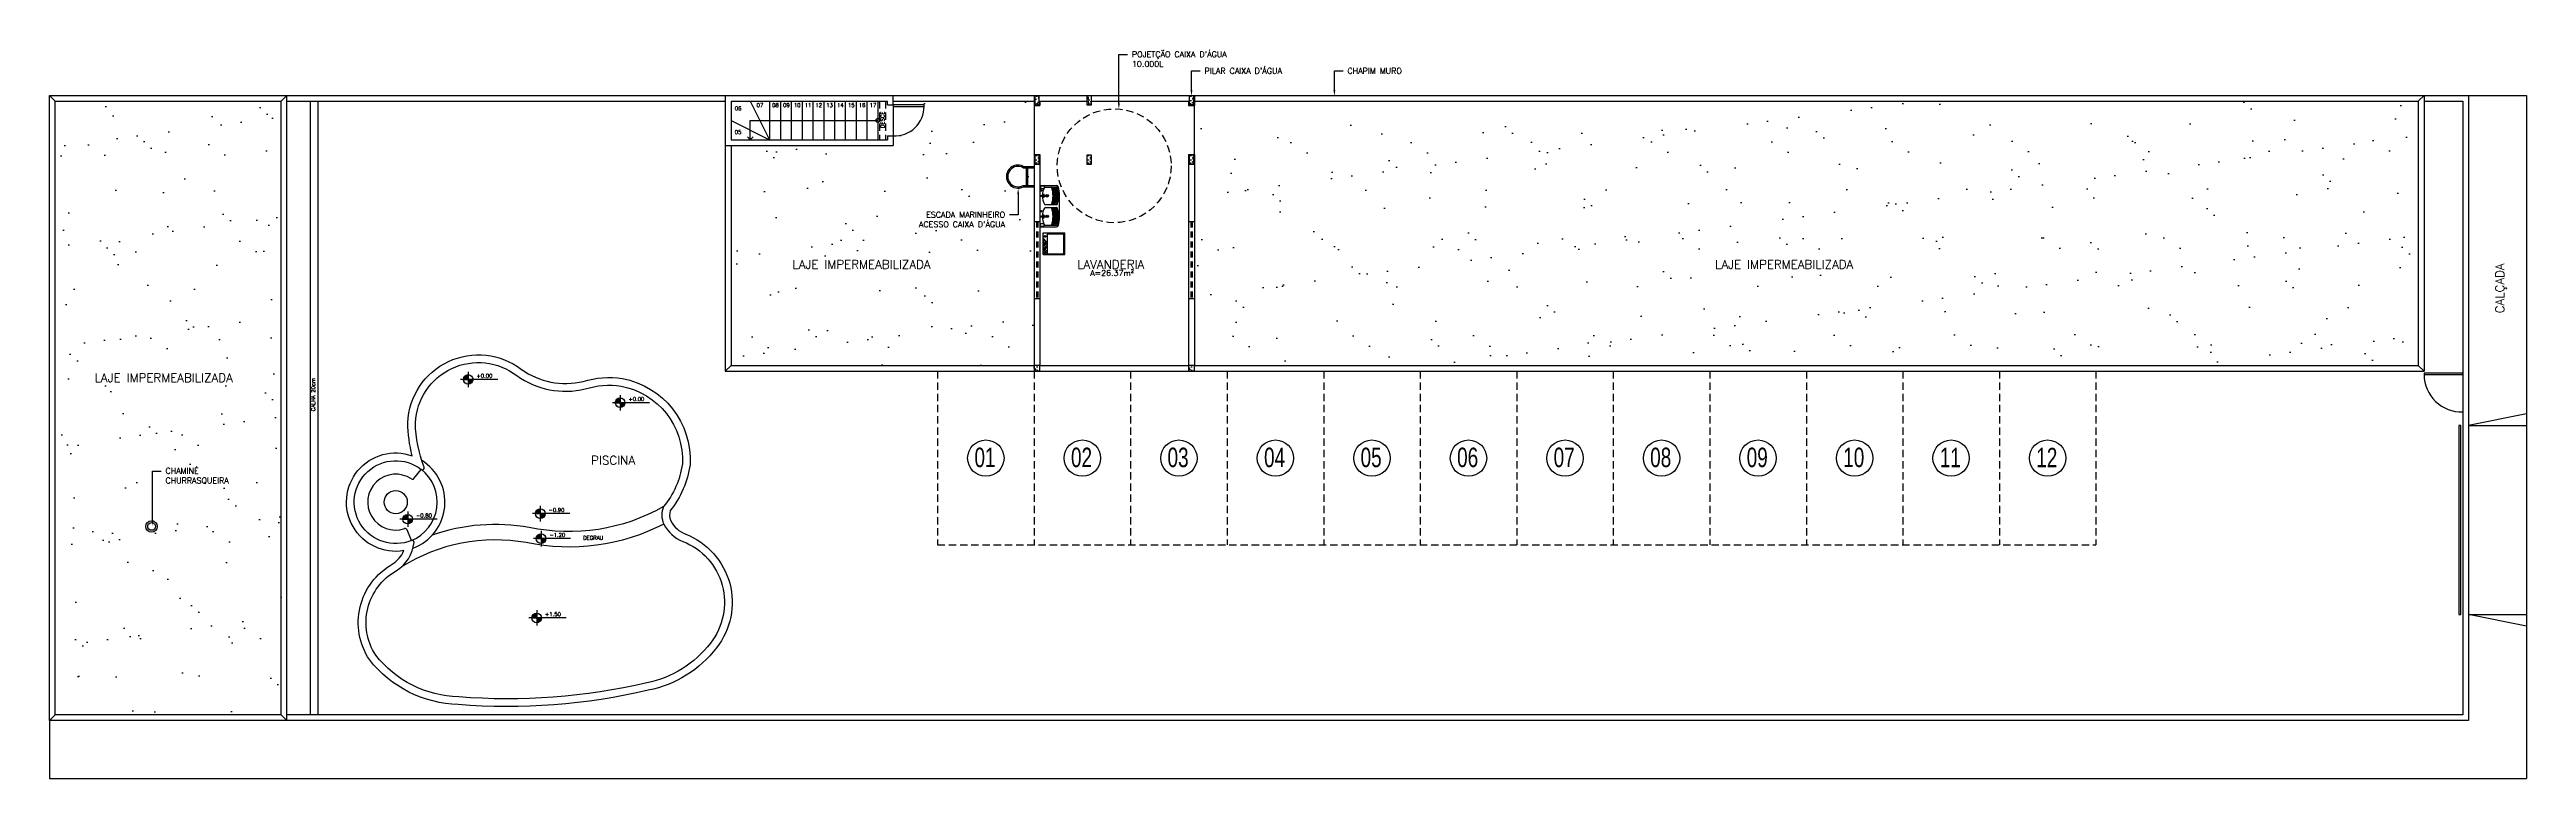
# Model space of a CAD drawing. Header units: millimetres. Extents: x 45003 to 46969, y 6653 to 6979.
# Drawn here: x 45026.9 to 45091, y 6835.1 to 6854 of the extents above; entities that cross this region are included whole.
import ezdxf
from ezdxf import colors
from ezdxf.entities.mleader import LeaderData, LeaderLine
from ezdxf.enums import TextEntityAlignment as Align
from ezdxf.math import Vec2, Vec3

# ---------------------------------------------------------------- set-up
doc = ezdxf.new("R2010")
doc.units = ezdxf.units.MM
doc.linetypes.add('CONTINUO', pattern=[0])
doc.linetypes.add('HIDDEN', pattern=[9.525, 6.35, -3.175])
for name, color, linetype in [('ARQ-ALVENARIA', 4, 'Continuous'), ('ARQ-COTAS', 30, 'Continuous'), ('ARQ-EQ-COZ', 1, 'Continuous'), ('ARQ-ESQ-01', 1, 'Continuous'), ('ARQ-ESQ-02', 2, 'Continuous'), ('ARQ-ESTRUTURA', 6, 'Continuous'), ('ARQ-HACHURA', 253, 'Continuous'), ('ARQ-PENA-01', 1, 'Continuous'), ('ARQ-PENA-02', 2, 'Continuous'), ('ARQ-PENA-03', 3, 'Continuous'), ('ARQ-PENA-FINA-CINZA', 8, 'Continuous'), ('ARQ-PISCINA', 3, 'Continuous'), ('ARQ-PROJ-01', 1, 'HIDDEN'), ('ARQ-PÇ-HIDROSSAN', 7, 'Continuous'), ('ARQ-SÍMBOLOS', 2, 'Continuous'), ('ARQ-TEXTO2', 2, 'Continuous'), ('ARQ-TEXTO3', 3, 'Continuous'), ('meio fio', 2, 'CONTINUO')]:
    doc.layers.add(name, color=color, linetype=linetype)
doc.styles.add('CELIO_COTA', font='technic_.ttf', dxfattribs={"width": 0.85})
doc.styles.add('ROMANS', font='romans.shx')
doc.styles.add('Romans_Anot', font='romans.shx')
pattern_1 = [(50, (0, -26.11497), (0.2151780548, -0.0188256405), [0.0225, -0.2475]), (355, (0, -26.11497), (-0.0416254001, 0.2256576401), [0.018, -0.198]), (100.45144446, (0.01793, -26.11654), (0.173552654, 0.2068319973), [0.0191220576, -0.2103426336]), (46.1842, (0, -26.05497), (0.3201723992, -0.0496557842), [0.03375, -0.37125]), (96.6356355, (0.02668, -26.0591), (0.2803985837, 0.2922355802), [0.0286831026, -0.315514128]), (351.184164, (0, -26.05497), (0.2803985835, 0.29223558), [0.027, -0.2970000003]), (21, (0.03, -26.06997), (0.17907211564, -0.1207856672), [0.0225, -0.2475]), (326, (0.03, -26.06997), (0.0729945996, 0.2175450135), [0.018, -0.198]), (71.45144474, (0.04492, -26.08003), (0.252066713, 0.0967593458), [0.019122057, -0.2103426336]), (37.5, (0, -26.11497), (0.0036479566, 0.09986815615), [0, -0.1956, 0, -0.201, 0, -0.19875]), (7.5, (0, -26.11497), (0.07892086123, 0.11832351356), [0, -0.1146, 0, -0.1911, 0, -0.07575]), (327.5, (-0.0669, -26.11497), (0.16014673085, -0.00676646152), [0, -0.075, 0, -0.234, 0, -0.3105]), (317.5, (-0.0969, -26.11497), (0.1749558508, 0.0300314947), [0, -0.0975, 0, -0.1554, 0, -0.2205])]
pattern_2 = [(37.5, (0, 12.1425), (-0.06299336, 1.92682377), [0, -1.52, 0, -1.7, 0, -1.625]), (7.5, (0, 12.1425), (1.7697767, 2.82214607), [0, -0.82, 0, -1.37, 0, -0.525]), (327.5, (-1.23, 12.1425), (3.11414186, 0.005659054), [0, -0.5, 0, -1.8, 0, -2.35]), (317.5, (-1.23, 12.1425), (3.0061266, 0.87767556), [0, -0.25, 0, -1.18, 0, -1.35])]

# ---------------------------------------------------------------- blocks, each defined once
blk = doc.blocks.new('fdfdf')
at = {"layer": 'ARQ-PÇ-HIDROSSAN', "ltscale": 0.03}
for p, q in [((-0.535, 0), (-1.07, 0)), ((-1.07, 0), (-1.07, -0.432)), ((0, 0), (-0.535, 0)), ((0, 0), (0, -0.432)), ((-1.058, -0.022), (-1.058, -0.102)), ((-1.048, -0.012), (-0.998, -0.012)), ((-1.048, -0.112), (-1.014, -0.112)), ((-1.03, -0.139), (-1.03, -0.431)), ((-0.988, -0.022), (-0.988, -0.1)), ((-0.819, -0.007), (-0.819, -0.007)), ((-0.802, -0.51), (-0.267, -0.51)), ((-0.786, -0.007), (-0.786, -0.007)), ((-0.575, -0.139), (-0.575, -0.431)), ((-0.495, -0.139), (-0.495, -0.431)), ((-0.284, -0.007), (-0.284, -0.007)), ((-0.251, -0.007), (-0.251, -0.007)), ((-0.082, -0.022), (-0.082, -0.1)), ((-0.022, -0.012), (-0.072, -0.012)), ((-0.022, -0.112), (-0.056, -0.112)), ((-0.04, -0.139), (-0.04, -0.431)), ((-0.012, -0.022), (-0.012, -0.102))]:
    blk.add_line(p, q, dxfattribs=at)
at = {"layer": 'ARQ-PÇ-HIDROSSAN', "ltscale": 0.03, "extrusion": (0, 0, -1)}
for points in [[(0.786, -0.007, -0.087348), (0.786, -0.007), (0.778, -0.004, -0.3153), (0.777, -0.002), (0.777, 0), (0.828, 0), (0.828, -0.002, -0.315269), (0.827, -0.004), (0.819, -0.007, -0.087352), (0.819, -0.007)], [(0.251, -0.007, -0.087348), (0.251, -0.007), (0.243, -0.004, -0.3153), (0.242, -0.002), (0.242, 0), (0.293, 0), (0.293, -0.002, -0.315269), (0.292, -0.004), (0.284, -0.007, -0.087352), (0.284, -0.007)]]:
    blk.add_lwpolyline(points, format="xyb", dxfattribs=at)
at = {"layer": 'ARQ-PÇ-HIDROSSAN', "ltscale": 0.03}
for points in [[(-0.815, -0.096), (-0.836, -0.096), (-0.836, -0.107), (-0.815, -0.107)], [(-0.794, -0.134), (-0.794, -0.134), (-0.793, -0.134), (-0.793, -0.134), (-0.791, -0.137), (-0.79, -0.14), (-0.789, -0.143), (-0.79, -0.146), (-0.791, -0.149), (-0.793, -0.152), (-0.793, -0.152), (-0.794, -0.152), (-0.794, -0.152), (-0.796, -0.154), (-0.799, -0.155), (-0.802, -0.156), (-0.806, -0.155), (-0.809, -0.154), (-0.811, -0.152), (-0.811, -0.152), (-0.812, -0.152), (-0.812, -0.152), (-0.814, -0.149), (-0.815, -0.146), (-0.816, -0.143), (-0.815, -0.14), (-0.814, -0.137), (-0.812, -0.134), (-0.812, -0.134), (-0.811, -0.134), (-0.811, -0.134)], [(-0.808, -0.09), (-0.813, -0.091), (-0.813, -0.091), (-0.815, -0.096)], [(-0.813, -0.096), (-0.815, -0.096)], [(-0.808, -0.114), (-0.813, -0.112), (-0.813, -0.112), (-0.815, -0.107)], [(-0.815, -0.107), (-0.813, -0.107), (-0.812, -0.109)], [(-0.814, -0.097), (-0.813, -0.097), (-0.813, -0.097), (-0.813, -0.097), (-0.813, -0.096), (-0.813, -0.096), (-0.813, -0.096)], [(-0.814, -0.105), (-0.814, -0.105), (-0.814, -0.105), (-0.814, -0.104), (-0.814, -0.104), (-0.814, -0.104), (-0.814, -0.103), (-0.814, -0.103), (-0.814, -0.103), (-0.814, -0.102), (-0.814, -0.102), (-0.814, -0.101), (-0.814, -0.101), (-0.814, -0.1), (-0.814, -0.1), (-0.814, -0.1), (-0.814, -0.099), (-0.814, -0.099), (-0.814, -0.099), (-0.814, -0.098), (-0.814, -0.098), (-0.814, -0.098)], [(-0.813, -0.009), (-0.813, -0.093)], [(-0.812, -0.095), (-0.813, -0.096)], [(-0.81, -0.098), (-0.81, -0.099), (-0.811, -0.099), (-0.811, -0.1), (-0.811, -0.101), (-0.811, -0.102), (-0.811, -0.103), (-0.811, -0.104), (-0.811, -0.104), (-0.81, -0.105), (-0.81, -0.106)], [(-0.811, -0.112), (-0.811, -0.143)], [(-0.808, -0.091), (-0.809, -0.092)], [(-0.809, -0.097), (-0.809, -0.096), (-0.808, -0.095)], [(-0.808, -0.109), (-0.808, -0.108), (-0.809, -0.107)], [(-0.808, -0.112), (-0.809, -0.111)], [(-0.797, -0.09), (-0.797, -0.068), (-0.808, -0.068), (-0.808, -0.091)], [(-0.797, -0.091), (-0.797, -0.091), (-0.797, -0.091), (-0.797, -0.091), (-0.798, -0.091), (-0.798, -0.091), (-0.798, -0.091), (-0.799, -0.09), (-0.799, -0.09), (-0.799, -0.09), (-0.799, -0.09), (-0.8, -0.09), (-0.8, -0.09), (-0.8, -0.09), (-0.8, -0.09), (-0.801, -0.09), (-0.801, -0.09), (-0.802, -0.09), (-0.802, -0.09), (-0.802, -0.09), (-0.803, -0.09), (-0.803, -0.09), (-0.804, -0.09), (-0.804, -0.09), (-0.805, -0.09), (-0.805, -0.09), (-0.805, -0.09), (-0.805, -0.09), (-0.806, -0.09), (-0.806, -0.09), (-0.806, -0.09), (-0.807, -0.091), (-0.807, -0.091), (-0.807, -0.091), (-0.808, -0.091), (-0.808, -0.091), (-0.808, -0.091), (-0.808, -0.091)], [(-0.808, -0.112), (-0.808, -0.112), (-0.808, -0.112), (-0.808, -0.112), (-0.807, -0.112), (-0.807, -0.112), (-0.807, -0.113), (-0.806, -0.113), (-0.806, -0.113), (-0.806, -0.113), (-0.806, -0.113), (-0.805, -0.113), (-0.805, -0.113), (-0.805, -0.113), (-0.805, -0.113), (-0.804, -0.113), (-0.804, -0.113), (-0.803, -0.113), (-0.803, -0.113), (-0.802, -0.113), (-0.802, -0.113), (-0.802, -0.113), (-0.801, -0.113), (-0.801, -0.113), (-0.8, -0.113), (-0.8, -0.113), (-0.8, -0.113), (-0.8, -0.113), (-0.799, -0.113), (-0.799, -0.113), (-0.799, -0.113), (-0.799, -0.113), (-0.798, -0.113), (-0.798, -0.112), (-0.798, -0.112), (-0.797, -0.112), (-0.797, -0.112), (-0.797, -0.112), (-0.797, -0.112)], [(-0.808, -0.112), (-0.808, -0.135), (-0.797, -0.135), (-0.797, -0.112)], [(-0.807, -0.094), (-0.806, -0.094), (-0.805, -0.094), (-0.805, -0.093), (-0.804, -0.093), (-0.802, -0.093), (-0.801, -0.093), (-0.8, -0.093), (-0.8, -0.094), (-0.799, -0.094), (-0.798, -0.094)], [(-0.807, -0.109), (-0.806, -0.11), (-0.805, -0.11), (-0.805, -0.11), (-0.804, -0.11), (-0.802, -0.11), (-0.801, -0.11), (-0.8, -0.11), (-0.8, -0.11), (-0.799, -0.109), (-0.798, -0.109)], [(-0.797, -0.09), (-0.792, -0.091), (-0.792, -0.091), (-0.79, -0.096)], [(-0.797, -0.091), (-0.797, -0.09)], [(-0.796, -0.092), (-0.797, -0.091)], [(-0.796, -0.096), (-0.797, -0.095), (-0.797, -0.095)], [(-0.79, -0.107), (-0.792, -0.112), (-0.792, -0.112), (-0.797, -0.114)], [(-0.796, -0.107), (-0.796, -0.108), (-0.797, -0.108)], [(-0.797, -0.112), (-0.796, -0.111)], [(-0.795, -0.097), (-0.795, -0.098), (-0.794, -0.099), (-0.794, -0.099), (-0.794, -0.1), (-0.794, -0.102)], [(-0.795, -0.106), (-0.795, -0.105), (-0.794, -0.104), (-0.794, -0.104), (-0.794, -0.103), (-0.794, -0.102)], [(-0.794, -0.112), (-0.794, -0.143)], [(-0.792, -0.096), (-0.793, -0.095)], [(-0.792, -0.107), (-0.793, -0.109)], [(-0.792, -0.009), (-0.792, -0.093)], [(-0.792, -0.096), (-0.792, -0.096), (-0.792, -0.096), (-0.792, -0.097), (-0.792, -0.097), (-0.792, -0.097), (-0.791, -0.097)], [(-0.79, -0.107), (-0.769, -0.107), (-0.769, -0.096), (-0.792, -0.096)], [(-0.791, -0.106), (-0.792, -0.106), (-0.792, -0.107), (-0.792, -0.107), (-0.792, -0.107), (-0.792, -0.107), (-0.792, -0.107)], [(-0.792, -0.107), (-0.79, -0.107)], [(-0.791, -0.098), (-0.791, -0.098), (-0.791, -0.098), (-0.791, -0.099), (-0.791, -0.099), (-0.791, -0.099), (-0.791, -0.1), (-0.791, -0.1), (-0.791, -0.1), (-0.791, -0.101), (-0.791, -0.101), (-0.791, -0.102), (-0.791, -0.102), (-0.791, -0.103), (-0.791, -0.103), (-0.791, -0.103), (-0.791, -0.104), (-0.791, -0.104), (-0.791, -0.104), (-0.791, -0.105), (-0.791, -0.105), (-0.791, -0.105), (-0.791, -0.106)], [(-0.28, -0.096), (-0.301, -0.096), (-0.301, -0.107), (-0.28, -0.107)], [(-0.259, -0.134), (-0.259, -0.134), (-0.258, -0.134), (-0.258, -0.134), (-0.256, -0.137), (-0.255, -0.14), (-0.254, -0.143), (-0.255, -0.146), (-0.256, -0.149), (-0.258, -0.152), (-0.258, -0.152), (-0.259, -0.152), (-0.259, -0.152), (-0.261, -0.154), (-0.264, -0.155), (-0.267, -0.156), (-0.271, -0.155), (-0.274, -0.154), (-0.276, -0.152), (-0.276, -0.152), (-0.277, -0.152), (-0.277, -0.152), (-0.279, -0.149), (-0.28, -0.146), (-0.281, -0.143), (-0.28, -0.14), (-0.279, -0.137), (-0.277, -0.134), (-0.277, -0.134), (-0.276, -0.134), (-0.276, -0.134)], [(-0.273, -0.09), (-0.278, -0.091), (-0.278, -0.091), (-0.28, -0.096)], [(-0.278, -0.096), (-0.28, -0.096)], [(-0.273, -0.114), (-0.278, -0.112), (-0.278, -0.112), (-0.28, -0.107)], [(-0.28, -0.107), (-0.278, -0.107), (-0.277, -0.109)], [(-0.279, -0.097), (-0.278, -0.097), (-0.278, -0.097), (-0.278, -0.097), (-0.278, -0.096), (-0.278, -0.096), (-0.278, -0.096)], [(-0.279, -0.105), (-0.279, -0.105), (-0.279, -0.105), (-0.279, -0.104), (-0.279, -0.104), (-0.279, -0.104), (-0.279, -0.103), (-0.279, -0.103), (-0.279, -0.103), (-0.279, -0.102), (-0.279, -0.102), (-0.279, -0.101), (-0.279, -0.101), (-0.279, -0.1), (-0.279, -0.1), (-0.279, -0.1), (-0.279, -0.099), (-0.279, -0.099), (-0.279, -0.099), (-0.279, -0.098), (-0.279, -0.098), (-0.279, -0.098)], [(-0.278, -0.009), (-0.278, -0.093)], [(-0.277, -0.095), (-0.278, -0.096)], [(-0.275, -0.098), (-0.275, -0.099), (-0.276, -0.099), (-0.276, -0.1), (-0.276, -0.101), (-0.276, -0.102), (-0.276, -0.103), (-0.276, -0.104), (-0.276, -0.104), (-0.275, -0.105), (-0.275, -0.106)], [(-0.276, -0.112), (-0.276, -0.143)], [(-0.273, -0.091), (-0.274, -0.092)], [(-0.274, -0.097), (-0.274, -0.096), (-0.273, -0.095)], [(-0.273, -0.109), (-0.273, -0.108), (-0.274, -0.107)], [(-0.273, -0.112), (-0.274, -0.111)], [(-0.262, -0.09), (-0.262, -0.068), (-0.273, -0.068), (-0.273, -0.091)], [(-0.262, -0.091), (-0.262, -0.091), (-0.262, -0.091), (-0.262, -0.091), (-0.263, -0.091), (-0.263, -0.091), (-0.263, -0.091), (-0.264, -0.09), (-0.264, -0.09), (-0.264, -0.09), (-0.264, -0.09), (-0.265, -0.09), (-0.265, -0.09), (-0.265, -0.09), (-0.265, -0.09), (-0.266, -0.09), (-0.266, -0.09), (-0.267, -0.09), (-0.267, -0.09), (-0.267, -0.09), (-0.268, -0.09), (-0.268, -0.09), (-0.269, -0.09), (-0.269, -0.09), (-0.27, -0.09), (-0.27, -0.09), (-0.27, -0.09), (-0.27, -0.09), (-0.271, -0.09), (-0.271, -0.09), (-0.271, -0.09), (-0.272, -0.091), (-0.272, -0.091), (-0.272, -0.091), (-0.273, -0.091), (-0.273, -0.091), (-0.273, -0.091), (-0.273, -0.091)], [(-0.273, -0.112), (-0.273, -0.112), (-0.273, -0.112), (-0.273, -0.112), (-0.272, -0.112), (-0.272, -0.112), (-0.272, -0.113), (-0.271, -0.113), (-0.271, -0.113), (-0.271, -0.113), (-0.271, -0.113), (-0.27, -0.113), (-0.27, -0.113), (-0.27, -0.113), (-0.27, -0.113), (-0.269, -0.113), (-0.269, -0.113), (-0.268, -0.113), (-0.268, -0.113), (-0.267, -0.113), (-0.267, -0.113), (-0.267, -0.113), (-0.266, -0.113), (-0.266, -0.113), (-0.265, -0.113), (-0.265, -0.113), (-0.265, -0.113), (-0.265, -0.113), (-0.264, -0.113), (-0.264, -0.113), (-0.264, -0.113), (-0.264, -0.113), (-0.263, -0.113), (-0.263, -0.112), (-0.263, -0.112), (-0.262, -0.112), (-0.262, -0.112), (-0.262, -0.112), (-0.262, -0.112)], [(-0.273, -0.112), (-0.273, -0.135), (-0.262, -0.135), (-0.262, -0.112)], [(-0.272, -0.094), (-0.271, -0.094), (-0.27, -0.094), (-0.27, -0.093), (-0.269, -0.093), (-0.267, -0.093), (-0.266, -0.093), (-0.265, -0.093), (-0.265, -0.094), (-0.264, -0.094), (-0.263, -0.094)], [(-0.272, -0.109), (-0.271, -0.11), (-0.27, -0.11), (-0.27, -0.11), (-0.269, -0.11), (-0.267, -0.11), (-0.266, -0.11), (-0.265, -0.11), (-0.265, -0.11), (-0.264, -0.109), (-0.263, -0.109)], [(-0.262, -0.09), (-0.257, -0.091), (-0.257, -0.091), (-0.255, -0.096)], [(-0.262, -0.091), (-0.262, -0.09)], [(-0.261, -0.092), (-0.262, -0.091)], [(-0.261, -0.096), (-0.262, -0.095), (-0.262, -0.095)], [(-0.255, -0.107), (-0.257, -0.112), (-0.257, -0.112), (-0.262, -0.114)], [(-0.261, -0.107), (-0.261, -0.108), (-0.262, -0.108)], [(-0.262, -0.112), (-0.261, -0.111)], [(-0.26, -0.097), (-0.26, -0.098), (-0.259, -0.099), (-0.259, -0.099), (-0.259, -0.1), (-0.259, -0.102)], [(-0.26, -0.106), (-0.26, -0.105), (-0.259, -0.104), (-0.259, -0.104), (-0.259, -0.103), (-0.259, -0.102)], [(-0.259, -0.112), (-0.259, -0.143)], [(-0.257, -0.096), (-0.258, -0.095)], [(-0.257, -0.107), (-0.258, -0.109)], [(-0.257, -0.009), (-0.257, -0.093)], [(-0.257, -0.096), (-0.257, -0.096), (-0.257, -0.096), (-0.257, -0.097), (-0.257, -0.097), (-0.257, -0.097), (-0.256, -0.097)], [(-0.255, -0.107), (-0.234, -0.107), (-0.234, -0.096), (-0.257, -0.096)], [(-0.256, -0.106), (-0.257, -0.106), (-0.257, -0.107), (-0.257, -0.107), (-0.257, -0.107), (-0.257, -0.107), (-0.257, -0.107)], [(-0.257, -0.107), (-0.255, -0.107)], [(-0.256, -0.098), (-0.256, -0.098), (-0.256, -0.098), (-0.256, -0.099), (-0.256, -0.099), (-0.256, -0.099), (-0.256, -0.1), (-0.256, -0.1), (-0.256, -0.1), (-0.256, -0.101), (-0.256, -0.101), (-0.256, -0.102), (-0.256, -0.102), (-0.256, -0.103), (-0.256, -0.103), (-0.256, -0.103), (-0.256, -0.104), (-0.256, -0.104), (-0.256, -0.104), (-0.256, -0.105), (-0.256, -0.105), (-0.256, -0.105), (-0.256, -0.106)]]:
    blk.add_lwpolyline(points, dxfattribs=at)
for points in [[(-0.819, -0.007, 0.388884), (-0.817, -0.009), (-0.815, -0.009), (-0.813, -0.009)], [(-0.808, -0.091, 0.277736), (-0.814, -0.102, 1), (-0.791, -0.102, 0.277743), (-0.797, -0.091)], [(-0.813, -0.009), (-0.79, -0.009), (-0.788, -0.009, 0.388884), (-0.786, -0.007)], [(-0.808, -0.095, 0.226245), (-0.811, -0.102, 1), (-0.794, -0.102)], [(-0.811, -0.143, 1), (-0.794, -0.143)], [(-0.797, -0.091, 0.24851), (-0.808, -0.091)], [(-0.794, -0.102, 0.630995), (-0.808, -0.095)], [(-0.284, -0.007, 0.388884), (-0.282, -0.009), (-0.28, -0.009), (-0.278, -0.009)], [(-0.273, -0.091, 0.277736), (-0.279, -0.102, 1), (-0.256, -0.102, 0.277743), (-0.262, -0.091)], [(-0.278, -0.009), (-0.255, -0.009), (-0.253, -0.009, 0.388884), (-0.251, -0.007)], [(-0.273, -0.095, 0.226245), (-0.276, -0.102, 1), (-0.259, -0.102)], [(-0.276, -0.143, 1), (-0.259, -0.143)], [(-0.262, -0.091, 0.24851), (-0.273, -0.091)], [(-0.259, -0.102, 0.630995), (-0.273, -0.095)]]:
    blk.add_lwpolyline(points, format="xyb", dxfattribs=at)
for points in [[(-0.792, -0.104), (-0.792, -0.105), (-0.792, -0.106), (-0.793, -0.107), (-0.794, -0.108), (-0.795, -0.109), (-0.796, -0.11), (-0.796, -0.11), (-0.797, -0.111), (-0.798, -0.112), (-0.799, -0.112), (-0.8, -0.112), (-0.801, -0.112), (-0.802, -0.112), (-0.804, -0.112), (-0.805, -0.112), (-0.806, -0.112), (-0.807, -0.112), (-0.808, -0.111), (-0.809, -0.11), (-0.809, -0.11), (-0.81, -0.109), (-0.811, -0.108), (-0.812, -0.107), (-0.813, -0.106), (-0.813, -0.105), (-0.813, -0.104), (-0.813, -0.103), (-0.813, -0.102), (-0.813, -0.1), (-0.813, -0.099), (-0.813, -0.098), (-0.813, -0.098), (-0.812, -0.096), (-0.811, -0.095), (-0.81, -0.094), (-0.809, -0.093), (-0.809, -0.093), (-0.808, -0.092), (-0.807, -0.092), (-0.806, -0.091), (-0.805, -0.091), (-0.804, -0.091), (-0.802, -0.091), (-0.801, -0.091), (-0.8, -0.091), (-0.799, -0.091), (-0.798, -0.092), (-0.797, -0.092), (-0.796, -0.093), (-0.796, -0.093), (-0.795, -0.094), (-0.794, -0.095), (-0.793, -0.096), (-0.792, -0.098), (-0.792, -0.098), (-0.792, -0.099), (-0.792, -0.1), (-0.792, -0.102), (-0.792, -0.103)], [(-0.802, -0.102), (-0.802, -0.102), (-0.802, -0.102), (-0.802, -0.102), (-0.802, -0.102), (-0.802, -0.102), (-0.802, -0.102), (-0.803, -0.102), (-0.803, -0.102), (-0.803, -0.102), (-0.803, -0.102), (-0.803, -0.102), (-0.803, -0.102), (-0.803, -0.102), (-0.803, -0.102), (-0.803, -0.102), (-0.803, -0.102), (-0.803, -0.102), (-0.802, -0.102), (-0.802, -0.102), (-0.802, -0.102), (-0.802, -0.102), (-0.802, -0.102), (-0.802, -0.102)], [(-0.257, -0.104), (-0.257, -0.105), (-0.257, -0.106), (-0.258, -0.107), (-0.259, -0.108), (-0.26, -0.109), (-0.261, -0.11), (-0.261, -0.11), (-0.262, -0.111), (-0.263, -0.112), (-0.264, -0.112), (-0.265, -0.112), (-0.266, -0.112), (-0.267, -0.112), (-0.269, -0.112), (-0.27, -0.112), (-0.271, -0.112), (-0.272, -0.112), (-0.273, -0.111), (-0.274, -0.11), (-0.274, -0.11), (-0.275, -0.109), (-0.276, -0.108), (-0.277, -0.107), (-0.278, -0.106), (-0.278, -0.105), (-0.278, -0.104), (-0.278, -0.103), (-0.278, -0.102), (-0.278, -0.1), (-0.278, -0.099), (-0.278, -0.098), (-0.278, -0.098), (-0.277, -0.096), (-0.276, -0.095), (-0.275, -0.094), (-0.274, -0.093), (-0.274, -0.093), (-0.273, -0.092), (-0.272, -0.092), (-0.271, -0.091), (-0.27, -0.091), (-0.269, -0.091), (-0.267, -0.091), (-0.266, -0.091), (-0.265, -0.091), (-0.264, -0.091), (-0.263, -0.092), (-0.262, -0.092), (-0.261, -0.093), (-0.261, -0.093), (-0.26, -0.094), (-0.259, -0.095), (-0.258, -0.096), (-0.257, -0.098), (-0.257, -0.098), (-0.257, -0.099), (-0.257, -0.1), (-0.257, -0.102), (-0.257, -0.103)], [(-0.267, -0.102), (-0.267, -0.102), (-0.267, -0.102), (-0.267, -0.102), (-0.267, -0.102), (-0.267, -0.102), (-0.267, -0.102), (-0.268, -0.102), (-0.268, -0.102), (-0.268, -0.102), (-0.268, -0.102), (-0.268, -0.102), (-0.268, -0.102), (-0.268, -0.102), (-0.268, -0.102), (-0.268, -0.102), (-0.268, -0.102), (-0.268, -0.102), (-0.267, -0.102), (-0.267, -0.102), (-0.267, -0.102), (-0.267, -0.102), (-0.267, -0.102), (-0.267, -0.102)]]:
    blk.add_lwpolyline(points, close=True, dxfattribs=at)
for centre, radius in [((-0.802, -0.19), 0.032), ((-0.802, -0.19), 0.0225), ((-0.667, -0.04), 0.0175), ((-0.267, -0.19), 0.032), ((-0.267, -0.19), 0.0225), ((-0.132, -0.04), 0.0175)]:
    blk.add_circle(centre, radius, dxfattribs=at)
for centre, radius, start, end in [((-1.03, -0.432), 0.04, 180.00001, 251.05024), ((-1.048, -0.022), 0.01, 90, 180.00001), ((-1.048, -0.102), 0.01, 180.00001, 270), ((-0.802, 0.231), 0.741, 251.05024, 270), ((-1.005, -0.139), 0.025, 119.94904, 180.00001), ((-1.018, -0.296), 0.012, 180.00001, 253.04228), ((-1.005, -0.431), 0.025, 180.00001, 252.97343), ((-0.802, 0.411), 0.751, 253.04228, 286.95772), ((-0.802, -0.491), 0.431, 91.41698, 119.94904), ((-1.014, -0.114), 0.0015, 299.25231, 90), ((-0.802, 0.231), 0.717, 252.97343, 287.02657), ((-0.998, -0.321), 0.00699, 75.05645, 255.05645), ((-0.998, -0.35), 0.00699, 75.05645, 255.05645), ((-0.998, -0.378), 0.00699, 75.05645, 255.05645), ((-0.998, -0.407), 0.00699, 75.05645, 255.05645), ((-0.998, -0.435), 0.00699, 75.05645, 255.05645), ((-0.802, 0.411), 0.765, 255.05645, 284.94355), ((-0.802, 0.382), 0.765, 255.05645, 284.94355), ((-0.802, 0.354), 0.765, 255.05645, 284.94355), ((-0.802, 0.325), 0.765, 255.05645, 284.94355), ((-0.802, 0.297), 0.765, 255.05645, 284.94355), ((-0.998, -0.022), 0.01, 0, 90), ((-0.802, 0.382), 0.751, 255.05645, 284.94355), ((-0.802, 0.354), 0.751, 255.05645, 284.94355), ((-0.802, 0.325), 0.751, 255.05645, 284.94355), ((-0.802, 0.297), 0.751, 255.05645, 284.94355), ((-0.986, -0.1), 0.0015, 180.00001, 295.20149), ((-0.802, -0.491), 0.431, 60.05096, 88.58306), ((-0.607, -0.321), 0.00699, 284.94355, 104.94355), ((-0.607, -0.35), 0.00699, 284.94355, 104.94355), ((-0.607, -0.378), 0.00699, 284.94355, 104.94355), ((-0.607, -0.407), 0.00699, 284.94355, 104.94355), ((-0.607, -0.435), 0.00699, 284.94355, 104.94355), ((-0.6, -0.431), 0.025, 287.02657, 0), ((-0.6, -0.139), 0.025, 0, 60.05096), ((-0.587, -0.296), 0.012, 286.95772, 0), ((-0.47, -0.139), 0.025, 119.94904, 180.00001), ((-0.483, -0.296), 0.012, 180.00001, 253.04228), ((-0.47, -0.431), 0.025, 180.00001, 252.97343), ((-0.267, 0.411), 0.751, 253.04228, 286.95772), ((-0.267, -0.491), 0.431, 91.41698, 119.94904), ((-0.267, 0.231), 0.717, 252.97343, 287.02657), ((-0.463, -0.321), 0.00699, 75.05645, 255.05645), ((-0.463, -0.35), 0.00699, 75.05645, 255.05645), ((-0.463, -0.378), 0.00699, 75.05645, 255.05645), ((-0.463, -0.407), 0.00699, 75.05645, 255.05645), ((-0.463, -0.435), 0.00699, 75.05645, 255.05645), ((-0.267, 0.411), 0.765, 255.05645, 284.94355), ((-0.267, 0.382), 0.765, 255.05645, 284.94355), ((-0.267, 0.354), 0.765, 255.05645, 284.94355), ((-0.267, 0.325), 0.765, 255.05645, 284.94355), ((-0.267, 0.297), 0.765, 255.05645, 284.94355), ((-0.267, 0.382), 0.751, 255.05645, 284.94355), ((-0.267, 0.354), 0.751, 255.05645, 284.94355), ((-0.267, 0.325), 0.751, 255.05645, 284.94355), ((-0.267, 0.297), 0.751, 255.05645, 284.94355), ((-0.267, 0.231), 0.741, 270, 288.94976), ((-0.267, -0.491), 0.431, 60.05096, 88.58306), ((-0.084, -0.1), 0.0015, 244.79852, 0), ((-0.072, -0.022), 0.01, 90, 180.00001), ((-0.072, -0.321), 0.00699, 284.94355, 104.94355), ((-0.072, -0.35), 0.00699, 284.94355, 104.94355), ((-0.072, -0.378), 0.00699, 284.94355, 104.94355), ((-0.072, -0.407), 0.00699, 284.94355, 104.94355), ((-0.072, -0.435), 0.00699, 284.94355, 104.94355), ((-0.056, -0.114), 0.0015, 90, 240.74769), ((-0.065, -0.431), 0.025, 287.02657, 0), ((-0.065, -0.139), 0.025, 0, 60.05096), ((-0.052, -0.296), 0.012, 286.95772, 0), ((-0.04, -0.432), 0.04, 288.94976, 0), ((-0.022, -0.022), 0.01, 0, 90), ((-0.022, -0.102), 0.01, 270, 0)]:
    blk.add_arc(centre, radius, start, end, dxfattribs=at)
for points in [[(-0.814, -0.097), (-0.814, -0.098), (-0.814, -0.098), (-0.814, -0.098)], [(-0.791, -0.097), (-0.791, -0.098), (-0.791, -0.098), (-0.791, -0.098)], [(-0.791, -0.106), (-0.791, -0.106), (-0.791, -0.106), (-0.791, -0.106)], [(-0.279, -0.097), (-0.279, -0.098), (-0.279, -0.098), (-0.279, -0.098)], [(-0.256, -0.097), (-0.256, -0.098), (-0.256, -0.098), (-0.256, -0.098)], [(-0.256, -0.106), (-0.256, -0.106), (-0.256, -0.106), (-0.256, -0.106)]]:
    blk.add_open_spline(points, degree=3, dxfattribs=at)
blk = doc.blocks.new('*X124')
at = {"color": 0}
for p, q in [((81.281, 89.907), (81.329, 89.955)), ((81.281, 89.943), (81.293, 89.955)), ((81.282, 89.873), (81.282, 89.873)), ((81.291, 89.882), (81.335, 89.926)), ((81.308, 89.864), (81.399, 89.955)), ((81.344, 89.935), (81.344, 89.935)), ((81.344, 89.864), (81.37, 89.891)), ((81.353, 89.944), (81.364, 89.955)), ((81.379, 89.864), (81.47, 89.955)), ((81.379, 89.9), (81.379, 89.9)), ((81.388, 89.909), (81.432, 89.953)), ((81.423, 89.873), (81.468, 89.917)), ((81.45, 89.864), (81.541, 89.955)), ((81.476, 89.926), (81.476, 89.926)), ((81.485, 89.935), (81.505, 89.955)), ((81.485, 89.864), (81.503, 89.882)), ((81.512, 89.891), (81.512, 89.891)), ((81.521, 89.864), (81.611, 89.955)), ((81.521, 89.9), (81.565, 89.944)), ((81.556, 89.864), (81.6, 89.909)), ((81.574, 89.953), (81.574, 89.953)), ((81.591, 89.864), (81.682, 89.955)), ((81.609, 89.917), (81.609, 89.917)), ((81.618, 89.926), (81.647, 89.955))]:
    blk.add_line(p, q, dxfattribs=at)
blk = doc.blocks.new('Mroup1p')
for p, q in [((-0.56, 0), (-0.56, -0.56)), ((-0.56, 0), (0, 0)), ((-0.14, 0), (-0.231, -0.091)), ((0, 0), (0, -0.56)), ((-0.56, -0.56), (0, -0.56)), ((-0.54, -0.111), (-0.54, -0.54)), ((-0.54, -0.111), (-0.02, -0.111)), ((-0.54, -0.54), (-0.02, -0.54)), ((-0.02, -0.111), (-0.02, -0.54))]:
    blk.add_line(p, q)
at = {"const_width": 0.005}
blk.add_lwpolyline([(-0.56, -0.091), (0, -0.091)], dxfattribs=at)
blk.add_circle((-0.09, -0.052), 0.0235)
blk.add_blockref('*X124', (-81.841, -89.955))
blk = doc.blocks.new('Nível_Planta')
at = {"layer": 'ARQ-SÍMBOLOS', "ltscale": 0.1}
h = blk.add_hatch(color=1, dxfattribs=at)
h.dxf.hatch_style = 1
h.paths.add_polyline_path([(-0.25, 0), (0, 0), (0, 0.25, 0.414214)])
h.paths.add_polyline_path([(0.25, 0), (0, 0), (0, -0.25, 0.414214)])
at = {"layer": 'ARQ-SÍMBOLOS', "color": 1}
for p, q in [((1.53, 0), (-0.4, 0)), ((0, 0.4), (0, -0.4))]:
    blk.add_line(p, q, dxfattribs=at)
at = {"layer": 'ARQ-SÍMBOLOS', "color": 1, "ltscale": 0.1}
blk.add_line((-0.25, 0), (0.25, 0), dxfattribs=at)
at = {"layer": 'ARQ-SÍMBOLOS', "color": 1}
blk.add_circle((0, 0), 0.25, dxfattribs=at)
at = {"layer": 'ARQ-TEXTO2', "style": 'ROMANS'}
blk.add_attdef('NIVEL-ACABADO', text='', height=0.2, dxfattribs=at).set_placement((0.43, 0.03), align=Align.BOTTOM_LEFT)

msp = doc.modelspace()

# ---------------------------------------------------------------- hatches: boundary and pattern name
at = {"layer": 'ARQ-HACHURA'}
h = msp.add_hatch(dxfattribs=at)
h.set_pattern_fill('AR-SAND', color=256)
h.set_pattern_definition(pattern_2)
h.paths.add_polyline_path([(45032.866, 6852.624), (45027.016, 6852.624), (45027.016, 6836.724), (45032.866, 6836.724)])
h.paths.add_polyline_path([(45029.658, 6841.604, -1), (45029.358, 6841.604, -1)], flags=16)
h.paths.add_polyline_path([(45029.608, 6841.604, -1), (45029.408, 6841.604, -1)], flags=0)
h.paths.add_polyline_path([(45027.779, 6845.289), (45031.867, 6845.289), (45031.867, 6845.627), (45027.779, 6845.627)], flags=24)
h = msp.add_hatch(dxfattribs=at)
h.set_pattern_fill('AR-SAND', color=256)
h.set_pattern_definition(pattern_2)
h.paths.add_polyline_path([(45052.366, 6851.239), (45052.366, 6852.509), (45052.366, 6852.624), (45048.716, 6852.624), (45048.716, 6852.524), (45049.516, 6852.524), (45049.516, 6852.489, -0.427374), (45048.716, 6851.724), (45048.716, 6851.474), (45044.516, 6851.474), (45044.516, 6845.774), (45052.366, 6845.774)])
h.paths.add_polyline_path([(45045.877, 6848.225), (45049.965, 6848.225), (45049.965, 6848.562), (45045.877, 6848.562)], flags=24)
h = msp.add_hatch(dxfattribs=at)
h.set_pattern_fill('AR-CONC', color=256, scale=0.03, double=1)
h.set_pattern_definition(pattern_1)
h.paths.add_polyline_path([(45052.501, 6852.759), (45052.381, 6852.759), (45052.381, 6852.524), (45052.501, 6852.524)])
h = msp.add_hatch(dxfattribs=at)
h.set_pattern_fill('AR-CONC', color=256, scale=0.03, double=1)
h.set_pattern_definition(pattern_1)
h.paths.add_polyline_path([(45053.851, 6852.759), (45053.731, 6852.759), (45053.731, 6852.524), (45053.851, 6852.524)])
h = msp.add_hatch(dxfattribs=at)
h.set_pattern_fill('AR-CONC', color=256, scale=0.03, double=1)
h.set_pattern_definition([(50, (45056.50148, 6852.75934), (0.21518, -0.01883), [0.0225, -0.2475]), (355, (45056.50148, 6852.75934), (-0.04163, 0.22566), [0.018, -0.198]), (100.45, (45056.51941, 6852.75777), (0.17355, 0.20683), [0.01912, -0.21034]), (46.18, (45056.50148, 6852.81934), (0.32017, -0.04966), [0.03375, -0.37125]), (96.64, (45056.52816, 6852.8152), (0.2804, 0.29224), [0.02868, -0.31551]), (351.18, (45056.50148, 6852.81934), (0.2804, 0.29224), [0.027, -0.297]), (21, (45056.53148, 6852.80434), (0.17907, -0.12079), [0.0225, -0.2475]), (326, (45056.53148, 6852.80434), (0.073, 0.21755), [0.018, -0.198]), (71.45, (45056.5464, 6852.79428), (0.25207, 0.09676), [0.01912, -0.21034]), (37.5, (45056.50148, 6852.75934), (0.003648, 0.099868), [0, -0.1956, 0, -0.201, 0, -0.19875]), (7.5, (45056.50148, 6852.75934), (0.07892, 0.118324), [0, -0.1146, 0, -0.1911, 0, -0.07575]), (327.5, (45056.43458, 6852.75934), (0.160147, -0.006766), [0, -0.075, 0, -0.234, 0, -0.3105]), (317.5, (45056.40458, 6852.75934), (0.174956, 0.03003), [0, -0.0975, 0, -0.1554, 0, -0.2205])])
h.paths.add_polyline_path([(45056.501, 6852.759), (45056.381, 6852.759), (45056.381, 6852.524), (45056.501, 6852.524)])
h = msp.add_hatch(dxfattribs=at)
h.set_pattern_fill('AR-SAND', color=256)
h.set_pattern_definition(pattern_2)
h.paths.add_polyline_path([(45088.216, 6852.624), (45056.516, 6852.624), (45056.516, 6852.509), (45056.516, 6851.239), (45056.516, 6845.774), (45088.216, 6845.774)])
h.paths.add_polyline_path([(45069.749, 6848.225), (45073.836, 6848.225), (45073.836, 6848.562), (45069.749, 6848.562)], flags=24)
h = msp.add_hatch(dxfattribs=at)
h.set_pattern_fill('AR-CONC', color=256, scale=0.03, double=1)
h.set_pattern_definition([(50, (45052.50148, 6851.22434), (0.21518, -0.01883), [0.0225, -0.2475]), (355, (45052.50148, 6851.22434), (-0.04163, 0.22566), [0.018, -0.198]), (100.45, (45052.51941, 6851.22277), (0.17355, 0.20683), [0.01912, -0.21034]), (46.18, (45052.50148, 6851.28434), (0.32017, -0.04966), [0.03375, -0.37125]), (96.64, (45052.52816, 6851.2802), (0.2804, 0.29224), [0.02868, -0.31551]), (351.18, (45052.50148, 6851.28434), (0.2804, 0.29224), [0.027, -0.297]), (21, (45052.53148, 6851.26934), (0.17907, -0.12079), [0.0225, -0.2475]), (326, (45052.53148, 6851.26934), (0.073, 0.21755), [0.018, -0.198]), (71.45, (45052.5464, 6851.25928), (0.25207, 0.09676), [0.01912, -0.21034]), (37.5, (45052.50148, 6851.22434), (0.003648, 0.099868), [0, -0.1956, 0, -0.201, 0, -0.19875]), (7.5, (45052.50148, 6851.22434), (0.07892, 0.118324), [0, -0.1146, 0, -0.1911, 0, -0.07575]), (327.5, (45052.43458, 6851.22434), (0.160147, -0.006766), [0, -0.075, 0, -0.234, 0, -0.3105]), (317.5, (45052.40458, 6851.22434), (0.174956, 0.03003), [0, -0.0975, 0, -0.1554, 0, -0.2205])])
h.paths.add_polyline_path([(45052.501, 6851.224), (45052.381, 6851.224), (45052.381, 6850.989), (45052.501, 6850.989)])
h = msp.add_hatch(dxfattribs=at)
h.set_pattern_fill('AR-CONC', color=256, scale=0.03, double=1)
h.set_pattern_definition([(50, (45053.85148, 6851.22434), (0.21518, -0.01883), [0.0225, -0.2475]), (355, (45053.85148, 6851.22434), (-0.04163, 0.22566), [0.018, -0.198]), (100.45, (45053.86941, 6851.22277), (0.17355, 0.20683), [0.01912, -0.21034]), (46.18, (45053.85148, 6851.28434), (0.32017, -0.04966), [0.03375, -0.37125]), (96.64, (45053.87816, 6851.2802), (0.2804, 0.29224), [0.02868, -0.31551]), (351.18, (45053.85148, 6851.28434), (0.2804, 0.29224), [0.027, -0.297]), (21, (45053.88148, 6851.26934), (0.17907, -0.12079), [0.0225, -0.2475]), (326, (45053.88148, 6851.26934), (0.073, 0.21755), [0.018, -0.198]), (71.45, (45053.8964, 6851.25928), (0.25207, 0.09676), [0.01912, -0.21034]), (37.5, (45053.85148, 6851.22434), (0.003648, 0.099868), [0, -0.1956, 0, -0.201, 0, -0.19875]), (7.5, (45053.85148, 6851.22434), (0.07892, 0.118324), [0, -0.1146, 0, -0.1911, 0, -0.07575]), (327.5, (45053.78458, 6851.22434), (0.160147, -0.006766), [0, -0.075, 0, -0.234, 0, -0.3105]), (317.5, (45053.75458, 6851.22434), (0.174956, 0.03003), [0, -0.0975, 0, -0.1554, 0, -0.2205])])
h.paths.add_polyline_path([(45053.851, 6851.224), (45053.731, 6851.224), (45053.731, 6850.989), (45053.851, 6850.989)])
h = msp.add_hatch(dxfattribs=at)
h.set_pattern_fill('AR-CONC', color=256, scale=0.03, double=1)
h.set_pattern_definition([(50, (45056.50148, 6851.22434), (0.21518, -0.01883), [0.0225, -0.2475]), (355, (45056.50148, 6851.22434), (-0.04163, 0.22566), [0.018, -0.198]), (100.45, (45056.51941, 6851.22277), (0.17355, 0.20683), [0.01912, -0.21034]), (46.18, (45056.50148, 6851.28434), (0.32017, -0.04966), [0.03375, -0.37125]), (96.64, (45056.52816, 6851.2802), (0.2804, 0.29224), [0.02868, -0.31551]), (351.18, (45056.50148, 6851.28434), (0.2804, 0.29224), [0.027, -0.297]), (21, (45056.53148, 6851.26934), (0.17907, -0.12079), [0.0225, -0.2475]), (326, (45056.53148, 6851.26934), (0.073, 0.21755), [0.018, -0.198]), (71.45, (45056.5464, 6851.25928), (0.25207, 0.09676), [0.01912, -0.21034]), (37.5, (45056.50148, 6851.22434), (0.003648, 0.099868), [0, -0.1956, 0, -0.201, 0, -0.19875]), (7.5, (45056.50148, 6851.22434), (0.07892, 0.118324), [0, -0.1146, 0, -0.1911, 0, -0.07575]), (327.5, (45056.43458, 6851.22434), (0.160147, -0.006766), [0, -0.075, 0, -0.234, 0, -0.3105]), (317.5, (45056.40458, 6851.22434), (0.174956, 0.03003), [0, -0.0975, 0, -0.1554, 0, -0.2205])])
h.paths.add_polyline_path([(45056.501, 6851.224), (45056.381, 6851.224), (45056.381, 6850.989), (45056.501, 6850.989)])
h = msp.add_hatch(dxfattribs=at)
h.set_pattern_fill('AR-CONC', color=256, scale=0.03, double=1)
h.set_pattern_definition([(50, (45052.36648, 6845.62434), (0.21518, -0.01883), [0.0225, -0.2475]), (355, (45052.36648, 6845.62434), (-0.04163, 0.22566), [0.018, -0.198]), (100.45, (45052.38441, 6845.62277), (0.17355, 0.20683), [0.01912, -0.21034]), (46.18, (45052.36648, 6845.68434), (0.32017, -0.04966), [0.03375, -0.37125]), (96.64, (45052.39316, 6845.6802), (0.2804, 0.29224), [0.02868, -0.31551]), (351.18, (45052.36648, 6845.68434), (0.2804, 0.29224), [0.027, -0.297]), (21, (45052.39648, 6845.66934), (0.17907, -0.12079), [0.0225, -0.2475]), (326, (45052.39648, 6845.66934), (0.073, 0.21755), [0.018, -0.198]), (71.45, (45052.4114, 6845.65928), (0.25207, 0.09676), [0.01912, -0.21034]), (37.5, (45052.36648, 6845.62434), (0.003648, 0.099868), [0, -0.1956, 0, -0.201, 0, -0.19875]), (7.5, (45052.36648, 6845.62434), (0.07892, 0.118324), [0, -0.1146, 0, -0.1911, 0, -0.07575]), (327.5, (45052.29958, 6845.62434), (0.160147, -0.006766), [0, -0.075, 0, -0.234, 0, -0.3105]), (317.5, (45052.26958, 6845.62434), (0.174956, 0.03003), [0, -0.0975, 0, -0.1554, 0, -0.2205])])
h.paths.add_polyline_path([(45052.516, 6845.774), (45052.366, 6845.774), (45052.366, 6845.624), (45052.516, 6845.624)])
h = msp.add_hatch(dxfattribs=at)
h.set_pattern_fill('AR-CONC', color=256, scale=0.03, double=1)
h.set_pattern_definition([(50, (45056.36648, 6845.62434), (0.21518, -0.01883), [0.0225, -0.2475]), (355, (45056.36648, 6845.62434), (-0.04163, 0.22566), [0.018, -0.198]), (100.45, (45056.38441, 6845.62277), (0.17355, 0.20683), [0.01912, -0.21034]), (46.18, (45056.36648, 6845.68434), (0.32017, -0.04966), [0.03375, -0.37125]), (96.64, (45056.39316, 6845.6802), (0.2804, 0.29224), [0.02868, -0.31551]), (351.18, (45056.36648, 6845.68434), (0.2804, 0.29224), [0.027, -0.297]), (21, (45056.39648, 6845.66934), (0.17907, -0.12079), [0.0225, -0.2475]), (326, (45056.39648, 6845.66934), (0.073, 0.21755), [0.018, -0.198]), (71.45, (45056.4114, 6845.65928), (0.25207, 0.09676), [0.01912, -0.21034]), (37.5, (45056.36648, 6845.62434), (0.003648, 0.099868), [0, -0.1956, 0, -0.201, 0, -0.19875]), (7.5, (45056.36648, 6845.62434), (0.07892, 0.118324), [0, -0.1146, 0, -0.1911, 0, -0.07575]), (327.5, (45056.29958, 6845.62434), (0.160147, -0.006766), [0, -0.075, 0, -0.234, 0, -0.3105]), (317.5, (45056.26958, 6845.62434), (0.174956, 0.03003), [0, -0.0975, 0, -0.1554, 0, -0.2205])])
h.paths.add_polyline_path([(45056.516, 6845.774), (45056.366, 6845.774), (45056.366, 6845.624), (45056.516, 6845.624)])

# ---------------------------------------------------------------- linework, layer by layer
at = {"layer": 'ARQ-ALVENARIA'}
for p, q in [((45044.366, 6852.774), (45048.716, 6852.774)), ((45044.366, 6852.774), (45044.366, 6851.474)), ((45044.516, 6852.624), (45048.566, 6852.624)), ((45044.516, 6852.624), (45044.516, 6851.624)), ((45048.566, 6852.524), (45048.566, 6852.624)), ((45048.566, 6852.524), (45048.716, 6852.524)), ((45048.716, 6852.524), (45048.716, 6852.774)), ((45052.366, 6852.774), (45056.516, 6852.774)), ((45052.366, 6852.774), (45052.366, 6852.509)), ((45052.366, 6852.509), (45052.516, 6852.509)), ((45052.516, 6852.624), (45053.716, 6852.624)), ((45052.516, 6852.624), (45052.516, 6852.509)), ((45053.866, 6852.624), (45056.366, 6852.624)), ((45056.366, 6852.624), (45056.366, 6852.509)), ((45056.366, 6852.509), (45056.516, 6852.509)), ((45056.516, 6852.774), (45056.516, 6852.509)), ((45044.366, 6851.474), (45048.716, 6851.474)), ((45044.516, 6851.624), (45048.566, 6851.624)), ((45048.566, 6851.724), (45048.566, 6851.624)), ((45048.566, 6851.724), (45048.716, 6851.724)), ((45048.716, 6851.724), (45048.716, 6851.474)), ((45052.366, 6851.239), (45052.366, 6849.507)), ((45052.366, 6851.239), (45052.516, 6851.239)), ((45052.516, 6851.239), (45052.516, 6849.507)), ((45056.366, 6851.239), (45056.366, 6849.507)), ((45056.366, 6851.239), (45056.516, 6851.239)), ((45056.516, 6851.239), (45056.516, 6849.507)), ((45052.366, 6849.507), (45052.516, 6849.507)), ((45056.366, 6849.507), (45056.516, 6849.507)), ((45052.366, 6847.507), (45052.366, 6845.774)), ((45052.366, 6847.507), (45052.516, 6847.507)), ((45052.516, 6847.507), (45052.516, 6845.774)), ((45056.366, 6847.507), (45056.366, 6845.774)), ((45056.366, 6847.507), (45056.516, 6847.507)), ((45056.516, 6847.507), (45056.516, 6845.774)), ((45052.516, 6845.774), (45056.366, 6845.774)), ((45052.516, 6845.624), (45056.366, 6845.624))]:
    msp.add_line(p, q, dxfattribs=at)
at = {"layer": 'ARQ-ESQ-01'}
for p, q in [((45052.366, 6849.507), (45052.366, 6847.507)), ((45052.516, 6849.507), (45052.516, 6847.507)), ((45056.366, 6849.507), (45056.366, 6847.507)), ((45056.516, 6849.507), (45056.516, 6847.507))]:
    msp.add_line(p, q, dxfattribs=at)
msp.add_arc((45048.751, 6852.489), 0.766, 267.43768, 0, dxfattribs=at)
at = {"layer": 'ARQ-ESQ-02'}
msp.add_lwpolyline([(45048.716, 6852.524), (45048.716, 6852.489), (45049.516, 6852.489), (45049.516, 6852.524)], close=True, dxfattribs=at)
at = {"layer": 'ARQ-ESTRUTURA'}
for points in [[(45052.381, 6852.524), (45052.501, 6852.524), (45052.501, 6852.759), (45052.381, 6852.759)], [(45053.731, 6852.524), (45053.851, 6852.524), (45053.851, 6852.759), (45053.731, 6852.759)], [(45056.381, 6852.524), (45056.501, 6852.524), (45056.501, 6852.759), (45056.381, 6852.759)], [(45052.381, 6850.989), (45052.501, 6850.989), (45052.501, 6851.224), (45052.381, 6851.224)], [(45053.731, 6850.989), (45053.851, 6850.989), (45053.851, 6851.224), (45053.731, 6851.224)], [(45056.381, 6850.989), (45056.501, 6850.989), (45056.501, 6851.224), (45056.381, 6851.224)], [(45052.366, 6845.624), (45052.516, 6845.624), (45052.516, 6845.774), (45052.366, 6845.774)], [(45056.366, 6845.624), (45056.516, 6845.624), (45056.516, 6845.774), (45056.366, 6845.774)]]:
    msp.add_lwpolyline(points, close=True, dxfattribs=at)
at = {"layer": 'ARQ-HACHURA'}
for points in [[(45042.775, 6841.666, -0.173271), (45039.215, 6841.186, 0.186069), (45035.982, 6840.556, 0.186069)], [(45042.769, 6842.118, -0.184146), (45039.292, 6841.578, 0.128723), (45036.778, 6841.379, 0.128723)]]:
    msp.add_lwpolyline(points, format="xyb", dxfattribs=at)
at = {"layer": 'ARQ-PENA-01'}
for p, q in [((45033.016, 6852.774), (45044.366, 6852.774)), ((45033.016, 6852.624), (45044.366, 6852.624)), ((45045.016, 6852.624), (45045.516, 6851.624)), ((45045.516, 6852.624), (45045.516, 6851.624)), ((45045.796, 6852.624), (45045.796, 6851.624)), ((45046.076, 6852.624), (45046.076, 6851.624)), ((45046.356, 6852.624), (45046.356, 6851.624)), ((45046.636, 6852.624), (45046.636, 6851.624)), ((45046.916, 6852.624), (45046.916, 6851.624)), ((45047.196, 6852.624), (45047.196, 6851.624)), ((45047.476, 6852.624), (45047.476, 6851.624)), ((45047.756, 6852.624), (45047.756, 6851.624)), ((45048.036, 6852.624), (45048.036, 6851.624)), ((45048.316, 6852.624), (45048.316, 6851.624)), ((45088.366, 6852.774), (45089.516, 6852.774)), ((45088.366, 6852.624), (45089.366, 6852.624)), ((45089.366, 6852.624), (45089.366, 6836.724)), ((45089.516, 6852.774), (45089.516, 6836.574)), ((45044.516, 6852.124), (45045.516, 6851.624)), ((45045.016, 6851.624), (45045.016, 6852.124)), ((45045.016, 6852.124), (45048.316, 6852.124)), ((45052.079, 6850.899), (45052.366, 6850.899)), ((45052.088, 6850.934), (45052.366, 6850.934)), ((45052.161, 6850.899), (45052.161, 6850.439)), ((45052.196, 6850.899), (45052.196, 6850.439)), ((45052.079, 6850.439), (45052.366, 6850.439)), ((45052.088, 6850.404), (45052.366, 6850.404)), ((45036.304, 6842.846), (45036.489, 6843.084)), ((45036.242, 6841.24), (45036.127, 6841.519)), ((45089.366, 6836.724), (45033.016, 6836.724)), ((45089.516, 6836.574), (45033.016, 6836.574))]:
    msp.add_line(p, q, dxfattribs=at)
msp.add_lwpolyline([(45045.087, 6851.695), (45045.016, 6851.624), (45044.946, 6851.695)], dxfattribs=at)
for centre, radius in [((45048.316, 6852.124), 0.05), ((45035.832, 6842.234), 0.3)]:
    msp.add_circle(centre, radius, dxfattribs=at)
for centre, radius, start, end in [((45051.948, 6850.669), 0.3, 62.04711, 297.95289), ((45051.948, 6850.669), 0.265, 60.21834, 299.78166), ((45035.832, 6842.234), 0.725, 56.00437, 288.72723), ((45035.832, 6842.234), 1.075, 292.21987, 52.3053), ((45035.832, 6842.234), 1.275, 290.66776, 58.14112), ((45036.265, 6842.876), 0.05, 236.00437, 322.3053), ((45036.08, 6841.5), 0.05, 22.4263, 108.72723)]:
    msp.add_arc(centre, radius, start, end, dxfattribs=at)
at = {"layer": 'ARQ-PENA-02'}
for p, q in [((45026.866, 6852.774), (45033.016, 6852.774)), ((45026.866, 6836.574), (45026.866, 6852.774)), ((45026.866, 6852.774), (45027.016, 6852.624)), ((45027.016, 6852.624), (45032.866, 6852.624)), ((45027.016, 6836.724), (45027.016, 6852.624)), ((45032.866, 6852.624), (45033.016, 6852.774)), ((45032.866, 6836.724), (45032.866, 6852.624)), ((45033.016, 6836.574), (45033.016, 6852.774)), ((45048.716, 6852.774), (45052.366, 6852.774)), ((45048.716, 6852.624), (45052.366, 6852.624)), ((45056.516, 6852.774), (45088.366, 6852.774)), ((45056.516, 6852.624), (45088.216, 6852.624)), ((45088.216, 6852.624), (45088.366, 6852.774)), ((45088.216, 6852.624), (45088.216, 6845.774)), ((45088.366, 6852.774), (45088.366, 6845.624)), ((45044.366, 6851.474), (45044.366, 6845.624)), ((45044.516, 6851.474), (45044.516, 6845.774)), ((45044.366, 6845.624), (45044.516, 6845.774)), ((45044.366, 6845.624), (45052.366, 6845.624)), ((45044.516, 6845.774), (45052.366, 6845.774)), ((45056.516, 6845.774), (45088.216, 6845.774)), ((45056.516, 6845.624), (45088.366, 6845.624)), ((45088.216, 6845.774), (45088.366, 6845.624)), ((45026.866, 6836.574), (45027.016, 6836.724)), ((45033.016, 6836.574), (45026.866, 6836.574)), ((45032.866, 6836.724), (45027.016, 6836.724)), ((45032.866, 6836.724), (45033.016, 6836.574))]:
    msp.add_line(p, q, dxfattribs=at)
at = {"layer": 'ARQ-PENA-03'}
for radius in [0.15, 0.1]:
    msp.add_circle((45029.508, 6841.604), radius, dxfattribs=at)
at = {"layer": 'ARQ-PENA-FINA-CINZA'}
for p, q in [((45033.616, 6852.624), (45033.616, 6836.724)), ((45033.816, 6852.624), (45033.816, 6836.724)), ((45052.366, 6852.509), (45052.366, 6851.239)), ((45056.516, 6851.239), (45056.516, 6852.509)), ((45089.516, 6852.774), (45091.016, 6852.774)), ((45091.016, 6852.774), (45091.016, 6835.074)), ((45048.716, 6852.489), (45048.716, 6851.724)), ((45091.016, 6844.524), (45089.516, 6844.224)), ((45089.516, 6844.224), (45091.016, 6844.224)), ((45089.516, 6839.324), (45091.016, 6839.324)), ((45091.016, 6839.024), (45089.516, 6839.324)), ((45026.866, 6836.574), (45026.866, 6835.074)), ((45026.866, 6835.074), (45091.016, 6835.074))]:
    msp.add_line(p, q, dxfattribs=at)
for points in [[(45088.366, 6845.574), (45088.366, 6845.539), (45089.366, 6845.539), (45089.366, 6845.574)], [(45089.266, 6839.324), (45089.316, 6839.324), (45089.316, 6844.224), (45089.266, 6844.224)]]:
    msp.add_lwpolyline(points, close=True, dxfattribs=at)
msp.add_arc((45089.332, 6845.539), 0.966, 180, 272.04086, dxfattribs=at)
at = {"layer": 'ARQ-PISCINA'}
for points in [[(45036.045, 6840.977, -1.295515), (45036.262, 6843.434, -0.061041), (45036.143, 6844.293, -0.606375), (45039.088, 6845.675, 0.216048), (45040.685, 6845.36, -0.112834), (45041.703, 6845.436, -0.378043), (45043.455, 6843.203, -0.135424), (45042.944, 6842.016, 0.190197), (45042.956, 6841.751, 0.182944), (45043.343, 6841.402, -0.504391), (45044.139, 6838.461, -0.18271), (45042.374, 6837.359, -0.077652), (45037.453, 6836.989, -0.223113), (45035.152, 6838.153, -0.434742), (45035.744, 6840.625, 0.146746)], [(45036.307, 6841.188, 0.561738), (45036.238, 6841.239, -1.730561), (45036.489, 6843.084, 0.758205), (45036.566, 6843.142, -0.087561), (45036.343, 6844.291, -0.605825), (45038.969, 6845.514, 0.217307), (45040.738, 6845.167, -0.113226), (45041.67, 6845.239, -0.376396), (45043.256, 6843.223, -0.137973), (45042.769, 6842.118, 0.211033), (45042.776, 6841.664, 0.184313), (45043.27, 6841.216, -0.504734), (45043.981, 6838.584, -0.183197), (45042.332, 6837.554, -0.077787), (45037.464, 6837.189, -0.222839), (45035.314, 6838.27, -0.434244), (45035.847, 6840.454, 0.226552)]]:
    msp.add_lwpolyline(points, format="xyb", close=True, dxfattribs=at)
at = {"layer": 'ARQ-PROJ-01', "ltscale": 0.03}
for p, q in [((45048.366, 6852.624), (45048.366, 6851.624)), ((45048.516, 6852.624), (45048.516, 6851.624)), ((45049.866, 6845.624), (45049.866, 6841.124)), ((45052.366, 6845.624), (45052.366, 6841.124)), ((45054.866, 6845.624), (45054.866, 6841.124)), ((45057.366, 6845.624), (45057.366, 6841.124)), ((45059.866, 6845.624), (45059.866, 6841.124)), ((45062.366, 6845.624), (45062.366, 6841.124)), ((45064.866, 6845.624), (45064.866, 6841.124)), ((45067.366, 6845.624), (45067.366, 6841.124)), ((45069.866, 6845.624), (45069.866, 6841.124)), ((45072.366, 6845.624), (45072.366, 6841.124)), ((45074.866, 6845.624), (45074.866, 6841.124)), ((45077.366, 6845.624), (45077.366, 6841.124)), ((45079.866, 6845.624), (45079.866, 6841.124)), ((45049.866, 6841.124), (45079.866, 6841.124))]:
    msp.add_line(p, q, dxfattribs=at)
at = {"layer": 'ARQ-PROJ-01', "ltscale": 0.025}
for p, q in [((45052.424, 6849.507), (45052.424, 6847.507)), ((45052.459, 6849.507), (45052.459, 6847.507)), ((45056.424, 6849.507), (45056.424, 6847.507)), ((45056.459, 6849.507), (45056.459, 6847.507))]:
    msp.add_line(p, q, dxfattribs=at)
at = {"layer": 'ARQ-PROJ-01', "ltscale": 0.03}
msp.add_circle((45054.441, 6850.949), 1.475, dxfattribs=at)
at = {"layer": 'meio fio', "linetype": 'Continuous'}
for centre in [(45051.116, 6843.374), (45053.616, 6843.374), (45056.116, 6843.374), (45058.616, 6843.374), (45061.116, 6843.374), (45063.616, 6843.374), (45066.116, 6843.374), (45068.616, 6843.374), (45071.116, 6843.374), (45073.616, 6843.374), (45076.116, 6843.374), (45078.616, 6843.374)]:
    msp.add_circle(centre, 0.471, dxfattribs=at)

# ---------------------------------------------------------------- block references
at = {"layer": 'ARQ-EQ-COZ', "ltscale": 0.03, "rotation": 90.00000000000001}
msp.add_blockref('Mroup1p', (45052.6, 6849.21), dxfattribs=at)
at = {"layer": 'ARQ-PÇ-HIDROSSAN', "ltscale": 0.03, "rotation": 90.00000000000001}
msp.add_blockref('fdfdf', (45052.516, 6850.439), dxfattribs=at)
at = {"layer": 'ARQ-SÍMBOLOS', "xscale": 0.5, "yscale": 0.5, "zscale": 0.5}
for p, values in [((45037.709, 6845.413), {'NIVEL-ACABADO': '+0.00'}), ((45041.644, 6844.81), {'NIVEL-ACABADO': '+0.00'}), ((45036.143, 6841.793), {'NIVEL-ACABADO': '-0.80'}), ((45039.576, 6841.936), {'NIVEL-ACABADO': '-0.90'}), ((45039.597, 6841.289), {'NIVEL-ACABADO': '-1.20'}), ((45039.483, 6839.235), {'NIVEL-ACABADO': '+1.50'})]:
    msp.add_blockref('Nível_Planta', p, dxfattribs=at).add_auto_attribs(values)

# ---------------------------------------------------------------- texts
at = {"layer": 'ARQ-TEXTO2', "attachment_point": 1, "style": 'ROMANS'}
for s, insert, char_height in [('07', (45045.179, 6852.57), 0.1), ('08', (45045.582, 6852.57), 0.1), ('09', (45045.864, 6852.57), 0.1), ('10', (45046.144, 6852.57), 0.1), ('11', (45046.424, 6852.57), 0.1), ('12', (45046.704, 6852.57), 0.1), ('13', (45046.984, 6852.57), 0.1), ('14', (45047.264, 6852.57), 0.1), ('15', (45047.544, 6852.57), 0.1), ('16', (45047.824, 6852.57), 0.1), ('17', (45048.104, 6852.57), 0.1), ('06', (45044.613, 6852.488), 0.1), ('05', (45044.613, 6851.871), 0.1), ('A=26.37m²', (45053.818, 6848.245), 0.15), ('DEGRAU', (45040.685, 6841.36), 0.1)]:
    msp.add_mtext(s, dxfattribs=dict(at, insert=insert, char_height=char_height))
at = {"layer": 'ARQ-TEXTO2', "char_height": 0.1, "attachment_point": 1, "rotation": 90, "style": 'ROMANS'}
for s, insert in [('DESCE', (45048.392, 6851.928)), ('CALHA 20cm', (45033.646, 6844.59))]:
    msp.add_mtext(s, dxfattribs=dict(at, insert=insert))
at = {"layer": 'ARQ-TEXTO3', "char_height": 0.225, "attachment_point": 5, "style": 'ROMANS'}
for s, insert in [('LAJE IMPERMEABILIZADA ', (45047.895, 6848.394)), ('LAVANDERIA ', (45054.35, 6848.394)), ('LAJE IMPERMEABILIZADA ', (45071.792, 6848.394)), ('LAJE IMPERMEABILIZADA ', (45029.823, 6845.458)), ('PISCINA', (45041.462, 6843.319))]:
    msp.add_mtext(s, dxfattribs=dict(at, insert=insert))
at = {"layer": 'ARQ-TEXTO3', "insert": (45090.36, 6847.773), "char_height": 0.225, "attachment_point": 5, "rotation": 90, "style": 'ROMANS'}
msp.add_mtext('CALÇADA', dxfattribs=at)
at = {"layer": 'meio fio', "linetype": 'Continuous', "char_height": 0.504, "attachment_point": 5, "style": 'CELIO_COTA'}
for s, insert in [('\\A1;01', (45051.094, 6843.39)), ('\\A1;02', (45053.594, 6843.39)), ('\\A1;03', (45056.094, 6843.39)), ('\\A1;04', (45058.594, 6843.39)), ('\\A1;05', (45061.094, 6843.39)), ('\\A1;06', (45063.594, 6843.39)), ('\\A1;07', (45066.094, 6843.39)), ('\\A1;08', (45068.594, 6843.39)), ('\\A1;09', (45071.094, 6843.39)), ('\\A1;10', (45073.594, 6843.39)), ('\\A1;11', (45076.094, 6843.39)), ('\\A1;12', (45078.594, 6843.39))]:
    msp.add_mtext(s, dxfattribs=dict(at, insert=insert))

# ---------------------------------------------------------------- leaders
at = {"layer": 'ARQ-COTAS'}
ml = msp.add_multileader_mtext('Standard', dxfattribs=at)
ml.set_content("POJETÇÃO CAIXA D'ÁGUA \\P10.000L", color=2, style='Romans_Anot')
ml.set_leader_properties(color=256, linetype='ByLayer', lineweight=-1)
ml.build(insert=Vec2(0, 0))
ml.multileader.update_dxf_attribs({"dogleg_length": 0.3, "arrow_head_size": 0.15, "scale": 0.75})
ctx = ml.context
ctx.base_point, ctx.scale, ctx.char_height, ctx.arrow_head_size, ctx.landing_gap_size, ctx.plane_origin = Vec3(45054.787, 6853.836), 0.75, 0.15, 0.15, 0.113, Vec3(45054.562, 6853.036)
notes = []
notes.append((ctx, [(0, (1, 1, 0), (45054.562, 6853.836), (1, 0), 0.225, [(0, [(45054.562, 6852.419)], 0, [])])]))
ctx.mtext.insert, ctx.mtext.flow_direction = Vec3(45054.9, 6853.911), 5
ml = msp.add_multileader_mtext('Standard', dxfattribs=at)
ml.set_content("PILAR CAIXA D'ÁGUA", color=2, style='Romans_Anot')
ml.set_leader_properties(color=256, linetype='ByLayer', lineweight=-1)
ml.build(insert=Vec2(0, 0))
ml.multileader.update_dxf_attribs({"dogleg_length": 0.3, "arrow_head_size": 0.15, "scale": 0.75})
ctx = ml.context
ctx.base_point, ctx.scale, ctx.char_height, ctx.arrow_head_size, ctx.landing_gap_size, ctx.plane_origin = Vec3(45056.666, 6853.408), 0.75, 0.15, 0.15, 0.113, Vec3(45056.441, 6852.759)
notes.append((ctx, [(0, (1, 1, 0), (45056.441, 6853.408), (1, 0), 0.225, [(0, [(45056.441, 6852.759)], 0, [])])]))
ctx.mtext.insert, ctx.mtext.flow_direction = Vec3(45056.779, 6853.483), 5
ml = msp.add_multileader_mtext('Standard', dxfattribs=at)
ml.set_content('CHAPIM MURO', color=2, style='Romans_Anot')
ml.set_leader_properties(color=256, linetype='ByLayer', lineweight=-1)
ml.build(insert=Vec2(0, 0))
ml.multileader.update_dxf_attribs({"dogleg_length": 0.3, "arrow_head_size": 0.15, "scale": 0.75})
ctx = ml.context
ctx.base_point, ctx.scale, ctx.char_height, ctx.arrow_head_size, ctx.landing_gap_size, ctx.plane_origin = Vec3(45060.368, 6853.408), 0.75, 0.15, 0.15, 0.113, Vec3(45060.143, 6852.759)
notes.append((ctx, [(0, (1, 1, 0), (45060.143, 6853.408), (1, 0), 0.225, [(0, [(45060.143, 6852.759)], 0, [])])]))
ctx.mtext.insert, ctx.mtext.flow_direction = Vec3(45060.481, 6853.483), 5
ml = msp.add_multileader_mtext('Standard', dxfattribs=at)
ml.set_content("ESCADA MARINHEIRO\\PACESSO CAIXA D'ÁGUA", color=2, style='Romans_Anot')
ml.set_leader_properties(color=256, linetype='ByLayer', lineweight=-1)
ml.build(insert=Vec2(0, 0))
ml.multileader.update_dxf_attribs({"dogleg_length": 0.3, "arrow_head_size": 0.15, "scale": 0.75})
ctx = ml.context
ctx.base_point, ctx.scale, ctx.char_height, ctx.arrow_head_size, ctx.landing_gap_size, ctx.plane_origin = Vec3(45048.967, 6849.681), 0.75, 0.15, 0.15, 0.113, Vec3(45051.953, 6848.88)
ctx.text_align_type = 2
notes.append((ctx, [(0, (1, 1, 0), (45051.953, 6849.681), (-1, 0), 0.225, [(0, [(45051.953, 6850.369)], 0, [])])]))
ctx.mtext.insert, ctx.mtext.alignment, ctx.mtext.flow_direction = Vec3(45051.615, 6849.756), 3, 5
ml = msp.add_multileader_mtext('Standard', dxfattribs=at)
ml.set_content('CHAMINÉ\\PCHURRASQUEIRA', color=2, style='Romans_Anot')
ml.set_leader_properties(color=256, linetype='ByLayer', lineweight=-1)
ml.build(insert=Vec2(0, 0))
ml.multileader.update_dxf_attribs({"dogleg_length": 0.3, "arrow_head_size": 0.15, "scale": 0.75})
ctx = ml.context
ctx.base_point, ctx.scale, ctx.char_height, ctx.arrow_head_size, ctx.landing_gap_size, ctx.plane_origin = Vec3(45029.757, 6843.038), 0.75, 0.15, 0.15, 0.113, Vec3(45029.532, 6842.237)
notes.append((ctx, [(0, (1, 1, 0), (45029.532, 6843.038), (1, 0), 0.225, [(0, [(45029.532, 6841.621)], 0, [])])]))
ctx.mtext.insert, ctx.mtext.flow_direction = Vec3(45029.869, 6843.12), 5
for ctx, leaders in notes:
    for number, flags, end, landing, length, lines in leaders:
        leader = LeaderData()
        leader.index, (leader.has_last_leader_line, leader.has_dogleg_vector, leader.attachment_direction) = number, flags
        leader.last_leader_point, leader.dogleg_vector, leader.dogleg_length = Vec3(end), Vec3(landing), length
        for number, points, colour, breaks in lines:
            line = LeaderLine()
            line.index, line.vertices, line.color, line.breaks = number, Vec3.list(points), colors.encode_raw_color(colour), breaks
            leader.lines.append(line)
        ctx.leaders.append(leader)

doc.saveas('drawing.dxf')
